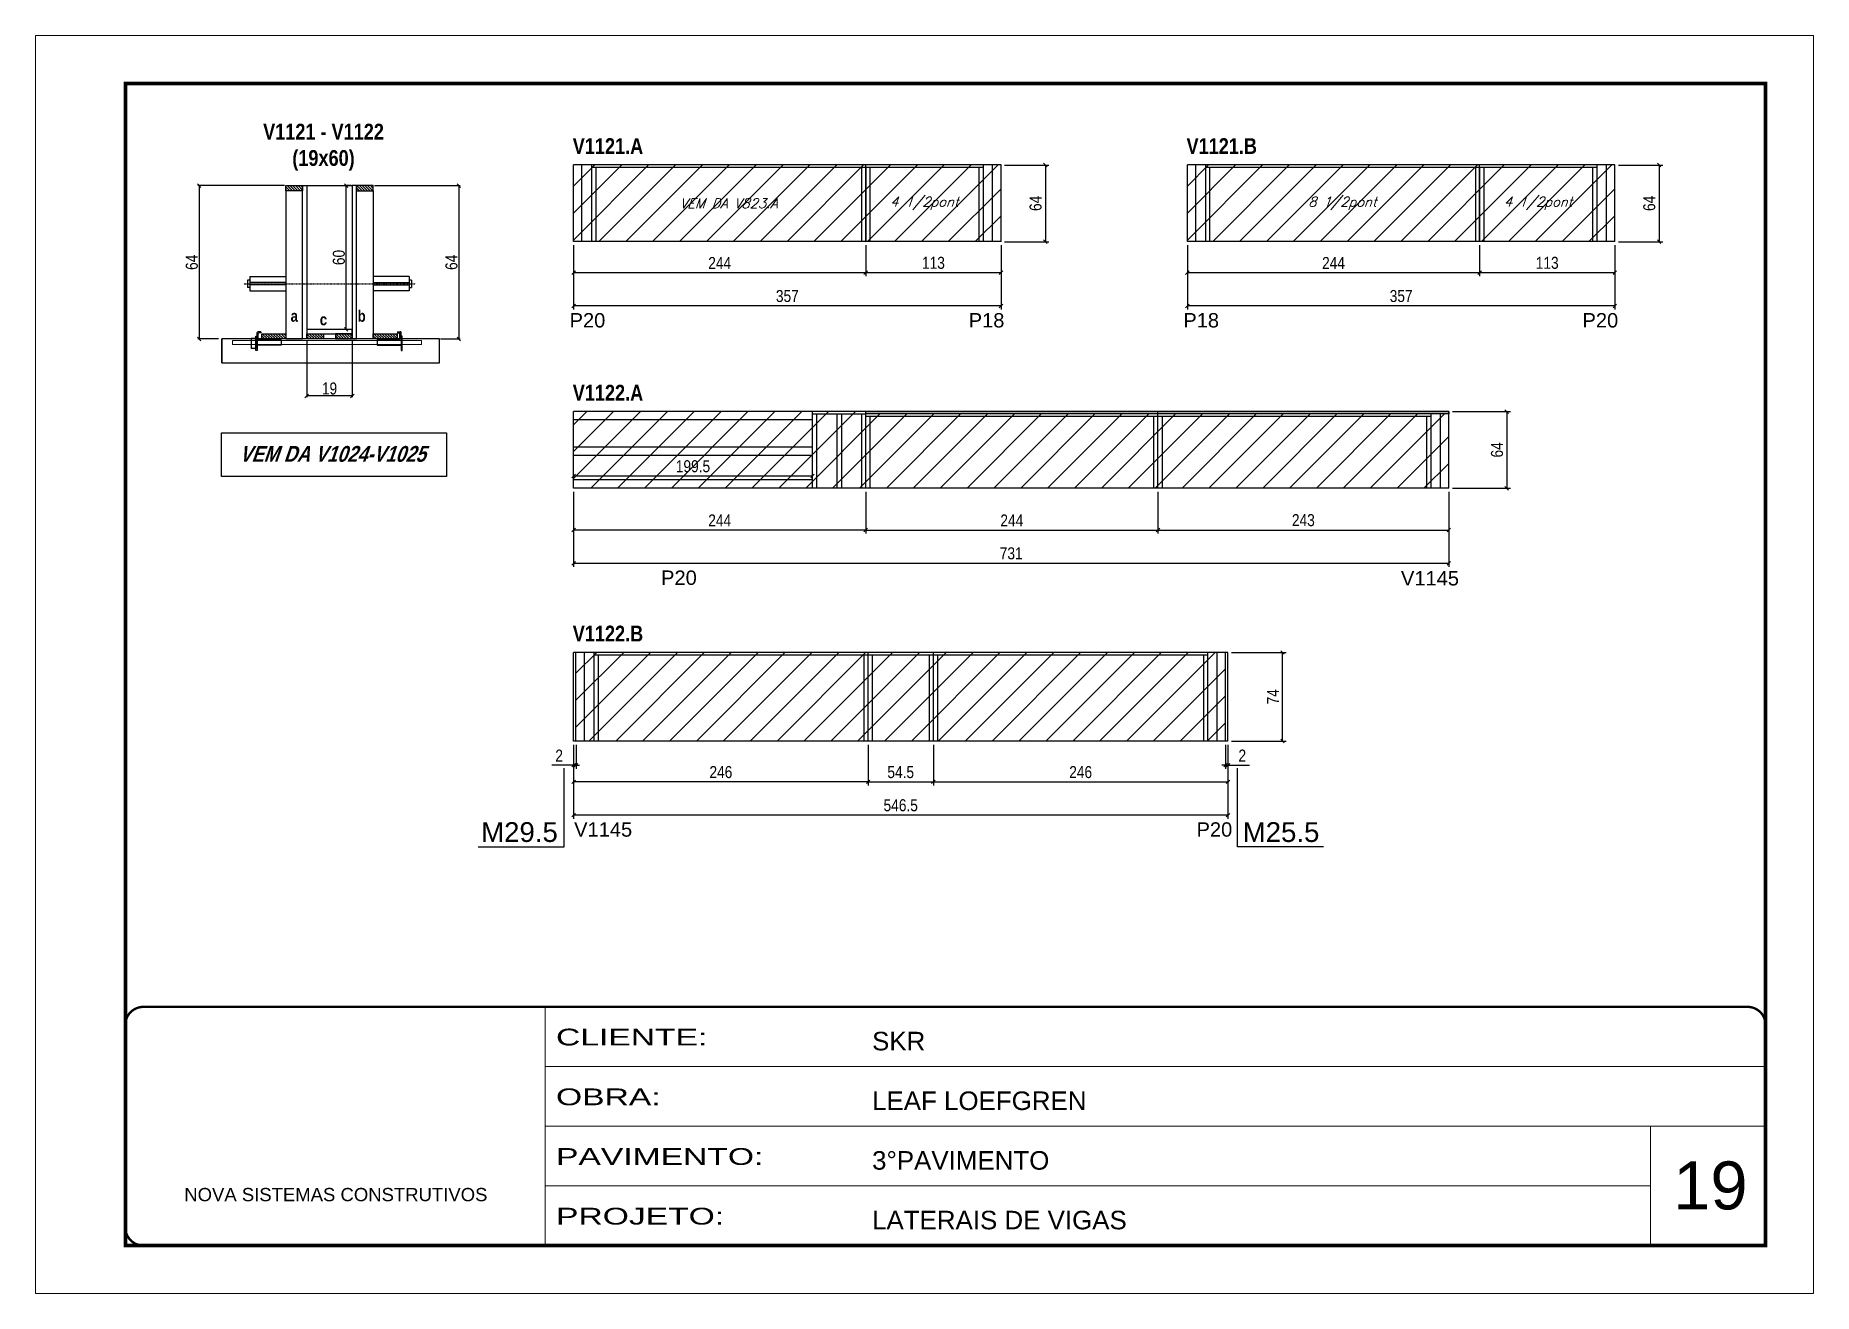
# Model space of a CAD drawing. Extents: x 3309 to 9563, y -2522 to 14608.
# Drawn here: x 6493 to 7978, y 8964 to 10014 of the extents above; entities that cross this region are included whole.
import ezdxf

# ---------------------------------------------------------------- set-up
doc = ezdxf.new("R2010")
doc.units = 0
for name, pattern in [('CONTINUO', [0]), ('DASHED', [0.75, 0.5, -0.25]), ('HIDDEN', [0.375, 0.25, -0.125])]:
    doc.linetypes.add(name, pattern=pattern)
for name, color, linetype in [('5', 5, 'Continuous'), ('barrote', 251, 'Continuous'), ('COTA', 241, 'Continuous'), ('detalhes', 4, 'Continuous'), ('NOMENCLATURA', 7, 'Continuous'), ('Painéis', 200, 'Continuous'), ('presilha', 1, 'Continuous'), ('SARR_2.2x10', 60, 'Continuous'), ('SARR_2.2x7', 40, 'Continuous'), ('SARR_3.5x7', 81, 'Continuous'), ('TENSOR', 3, 'Continuous'), ('texto', 7, 'Continuous')]:
    doc.layers.add(name, color=color, linetype=linetype)
for name, color, linetype, lineweight in [('CARIMBO', 255, 'Continuous', 9), ('CONCRETO', 251, 'Continuous', 25), ('Folhas', 255, 'Continuous', 9), ('Hachura', 251, 'Continuous', 9), ('SARRAFO DE PRESSAO', 251, 'DASHED', 9), ('SCO-___-LAJ', 2, 'Continuous', 0)]:
    doc.layers.add(name, color=color, linetype=linetype, lineweight=lineweight)
doc.styles.add('ARIAL', font='arial.ttf')
doc.styles.add('COTA TECNICA', font='techl___.ttf', dxfattribs={"height": 10})
doc.styles.add('COTA TECNICA 2X', font='techl___.ttf', dxfattribs={"height": 10})
doc.styles.add('Romans', font='romans.shx')
doc.styles.get("Standard").update_dxf_attribs({"font": 'arial.ttf'})
doc.styles.add('TECNICA', font='techb___.ttf', dxfattribs={"height": 10})
doc.styles.add('Tecnologia', font='')
doc.styles.get('Tecnologia').set_extended_font_data('Forgotten Futurist')
doc.dimstyles.new('PAINEL', dxfattribs={"dimtxt": 10, "dimasz": 3, "dimexe": 3, "dimexo": 3, "dimgap": 3, "dimtad": 1, "dimdec": 1, "dimzin": 12, "dimdsep": 46, "dimtxsty": 'COTA TECNICA', "dimblk1": 'OBLIQUE', "dimblk2": 'OBLIQUE', "dimsah": 1, "dimcen": 0.9, "dimclrd": 4, "dimclre": 4, "dimclrt": 240, "dimadec": 1, "dimazin": 3, "dimtfac": 1, "dimtdec": 1, "dimtmove": 0, "dimatfit": 3, "dimfxl": 1, "dimtolj": 1, "dimtzin": 12, "dimarcsym": 0})
doc.dimstyles.new('SECAO', dxfattribs={"dimscale": 0.333333, "dimtxt": 5, "dimasz": 9, "dimexe": 3, "dimexo": 3, "dimgap": 3, "dimtad": 1, "dimdec": 1, "dimlfac": 0.5, "dimzin": 12, "dimdsep": 46, "dimtxsty": 'COTA TECNICA 2X', "dimblk1": 'OBLIQUE', "dimblk2": 'OBLIQUE', "dimsah": 1, "dimcen": 0.9, "dimclrd": 4, "dimclre": 4, "dimclrt": 240, "dimadec": 1, "dimazin": 3, "dimtfac": 1, "dimtdec": 1, "dimtmove": 0, "dimatfit": 3, "dimfxl": 1, "dimtolj": 1, "dimtzin": 12, "dimarcsym": 0})
pattern_1 = [(135, (39954.9267, -113751.8887), (-1.122532015, -1.122532015), [])]

msp = doc.modelspace()

# ---------------------------------------------------------------- texts
at = {"layer": '5', "linetype": 'Continuous'}
for s, rotation, p in [('P20', 359.99996, (6938.94, 9769.9)), ('P18', 0.00004, (7272.3, 9769.9)), ('P18', 359.99996, (7451.55, 9769.9)), ('P20', 0.00004, (7784.98, 9769.9)), ('P20', 0.00004, (7015.35, 9555.03)), ('V1145', 0.00004, (7633.34, 9554.52)), ('V1145', 0.00004, (6942.73, 9344.83)), ('P20', 0.00004, (7462.6, 9344.83))]:
    msp.add_text(s, height=12, rotation=rotation, dxfattribs=at).set_placement(p)
at = {"layer": 'CARIMBO', "style": 'ARIAL'}
msp.add_text('19', height=40, dxfattribs=at).set_placement((7860.73, 9033.7))
at = {"layer": 'detalhes', "style": 'TECNICA'}
for s, p in [('a', (6705.91, 9774.67)), ('c', (6730.28, 9771.75)), ('b', (6761.89, 9774.66))]:
    msp.add_text(s, height=9.6, dxfattribs=at).set_placement(p)
at = {"layer": 'NOMENCLATURA', "style": 'TECNICA'}
for s, p in [('V1121.A', (6941.56, 9914.72)), ('V1121.B', (7454.24, 9914.72)), ('V1122.A', (6941.56, 9708.87)), ('V1122.B', (6941.56, 9507.78))]:
    msp.add_text(s, height=13.2, dxfattribs=at).set_placement(p)
at = {"layer": 'NOMENCLATURA', "linetype": 'Continuous'}
for s, p in [('M29.5', (6865.05, 9340.42, 0)), ('M25.5', (7501.15, 9340.42, 0))]:
    msp.add_text(s, height=16.5, dxfattribs=at).set_placement(p)
at = {"layer": 'NOMENCLATURA', "insert": (6733.39, 9939.98), "char_height": 13.2, "attachment_point": 2, "style": 'TECNICA'}
msp.add_mtext_dynamic_manual_height_columns('V1121 - V1122\\P(19x60)', width=300.2766, gutter_width=1, heights=[0], dxfattribs=at)
at = {"layer": 'NOMENCLATURA', "insert": (6740.78, 9670.96), "char_height": 13.2, "width": 300.2766, "attachment_point": 2, "style": 'TECNICA'}
msp.add_mtext('{\\Q19;VEM DA V1024-V1025}', dxfattribs=at)
at = {"layer": 'texto', "color": 2, "char_height": 8, "attachment_point": 5, "style": 'Romans'}
for s, insert in [('{\\Q19;\\C256;VEM DA V823.A}', (7071.78, 9873.53)), ('{\\Q19;\\C256;4 1/2pont}', (7235.28, 9873.53)), ('{\\Q19;\\C256;8 1/2pont}', (7584.46, 9873.53)), ('{\\Q19;\\C256;4 1/2pont}', (7747.96, 9873.53))]:
    msp.add_mtext(s, dxfattribs=dict(at, insert=insert))

# ---------------------------------------------------------------- blocks, each defined once
blk = doc.blocks.new('9999999999')
at = {"color": 30, "linetype": 'CONTINUO'}
for p, q in [((98564.6, 34230.2), (98564.6, 34429.4)), ((98564.6, 34379.6), (99584, 34379.6)), ((98564.6, 34329.8), (99488, 34329.8)), ((99584, 34329.8), (99488, 34329.8)), ((99488, 34329.8), (99488, 34230.2)), ((98564.6, 34280), (99488, 34280))]:
    blk.add_line(p, q, dxfattribs=at)
at = {"color": 30, "linetype": 'CONTINUO', "const_width": 2}
blk.add_lwpolyline([(99584, 34230.2), (99584, 34414.4, 0.414214), (99569, 34429.4), (98229, 34429.4, 0.414214), (98214, 34414.4), (98214, 34245.2, 0.414214), (98229, 34230.2), (99584, 34230.2)], format="xyb", dxfattribs=at)
at = {"layer": 'Folhas'}
blk.add_lwpolyline([(98139, 34190.2), (99624, 34190.2), (99624, 35240.2), (98139, 35240.2)], close=True, dxfattribs=at)
at = {"layer": 'Folhas', "color": 30, "const_width": 3}
blk.add_lwpolyline([(98214, 34230.2), (99584, 34230.2), (99584, 35200.2), (98214, 35200.2)], close=True, dxfattribs=at)
at = {"color": 7, "linetype": 'Continuous', "ltscale": 5, "style": 'ARIAL'}
for s, height, p in [('SKR', 15.48, (98837.7, 34393.1)), ('LEAF LOEFGREN', 15.483, (98837.7, 34343.3)), ('3°PAVIMENTO', 15.483, (98837.7, 34293.5)), ('NOVA SISTEMAS CONSTRUTIVOS', 11.059, (98263.2, 34267.2)), ('LATERAIS DE VIGAS', 15.483, (98837.7, 34243.7))]:
    blk.add_text(s, height=height, dxfattribs=at).set_placement(p)
at = {"layer": 'Folhas', "color": 7, "style": 'Tecnologia', "width": 1.5}
for s, p in [('CLIENTE:', (98573.7, 34397.2)), ('OBRA:', (98573.7, 34347.3)), ('PAVIMENTO:', (98573.7, 34297.5)), ('PROJETO:', (98573.7, 34247.7))]:
    blk.add_text(s, height=14, dxfattribs=at).set_placement(p)
blk = doc.blocks.new('_Oblique')
at = {"color": 0, "linetype": 'ByBlock', "lineweight": -2}
blk.add_line((-0.5, -0.5), (0.5, 0.5), dxfattribs=at)
blk = doc.blocks.new('*D617')
at = {"layer": 'COTA', "color": 4, "lineweight": -2, "transparency": 16777216}
for p, q in [((6719.4, 9759.3), (6719.4, 9711.8)), ((6757.4, 9759.3), (6757.4, 9711.8)), ((6757.4, 9712.8), (6719.4, 9712.8))]:
    blk.add_line(p, q, dxfattribs=at)
at = {"layer": 'Defpoints', "color": 0, "transparency": 16777216}
for p in [(6719.4, 9760.3), (6757.4, 9760.3), (6719.4, 9712.8)]:
    blk.add_point(p, dxfattribs=at)
at = {"layer": 'COTA', "color": 4, "lineweight": -2, "transparency": 16777216, "xscale": 3, "yscale": 3, "zscale": 3, "rotation": 180}
blk.add_blockref('_Oblique', (6719.4, 9712.8), dxfattribs=at)
at = {"layer": 'COTA', "color": 4, "lineweight": -2, "transparency": 16777216, "xscale": 3, "yscale": 3, "zscale": 3}
blk.add_blockref('_Oblique', (6757.4, 9712.8), dxfattribs=at)
at = {"layer": 'COTA', "color": 240, "transparency": 16777216, "insert": (6738.4, 9718.9), "char_height": 10, "attachment_point": 5, "style": 'COTA TECNICA 2X'}
blk.add_mtext('\\A1;19', dxfattribs=at)
blk = doc.blocks.new('PRESILHA METÁLICA 1')
at = {"layer": 'presilha'}
for p, q in [((0, 13), (6, 13)), ((0, 13), (0, 0)), ((6, 0), (0, 0)), ((6, 15.5), (7.5, 15.5)), ((6, -2.5), (6, 15.5)), ((6, 13), (6, 0)), ((7.5, 10.6), (7.5, 19.9)), ((7.5, 15.5), (7.5, -2.5)), ((37.5, 4.1), (7.5, 4.1)), ((12, 21), (8.6, 21)), ((9, 11.6), (9, 18.9)), ((12, 19.5), (9.6, 19.5)), ((37.5, 11), (9.6, 11)), ((12, 21), (12, 19.5)), ((37.5, 11), (37.5, 4.1)), ((7.5, -2.5), (6, -2.5))]:
    blk.add_line(p, q, dxfattribs=at)
for centre, radius, start, end in [((8.6, 19.9), 1.14, 90, 180), ((9.6, 18.9), 0.57, 90, 180), ((9.6, 11.6), 0.57, 180, 270)]:
    blk.add_arc(centre, radius, start, end, dxfattribs=at)
blk = doc.blocks.new('PRESILHA METÁLICA 2')
at = {"layer": 'presilha'}
for p, q in [((-5.2, 23.5), (-5.2, 22)), ((-5.2, 23.5), (-1.9, 23.5)), ((-0.8, 14.6), (-0.8, 22.4)), ((-30.8, 13.5), (-30.8, 6.6)), ((-30.8, 13.5), (-2.8, 13.5)), ((-30.8, 6.6), (-0.8, 6.6)), ((-5.2, 22), (-2.8, 22)), ((-2.2, 14.1), (-2.2, 21.4)), ((0.8, 18), (-0.8, 18)), ((-0.8, 18), (-0.8, 0)), ((-0.8, 0), (0.8, 0)), ((0.8, 0), (0.8, 18))]:
    blk.add_line(p, q, dxfattribs=at)
for centre, radius, start, end in [((-1.9, 22.4), 1.14, 0, 90), ((-2.8, 21.4), 0.57, 0, 90), ((-2.8, 14.1), 0.57, 270, 0)]:
    blk.add_arc(centre, radius, start, end, dxfattribs=at)
blk = doc.blocks.new('*D618')
at = {"layer": 'COTA', "color": 4, "lineweight": -2, "transparency": 16777216}
for p, q in [((6776, 9888.3), (6847.4, 9888.3)), ((6846.4, 9888.3), (6846.4, 9760.3)), ((6831.2, 9760.3), (6847.4, 9760.3))]:
    blk.add_line(p, q, dxfattribs=at)
at = {"layer": 'Defpoints', "color": 0, "transparency": 16777216}
for p in [(6775, 9888.3), (6830.2, 9760.3), (6846.4, 9760.3)]:
    blk.add_point(p, dxfattribs=at)
at = {"layer": 'COTA', "color": 4, "lineweight": -2, "transparency": 16777216, "xscale": 3, "yscale": 3, "zscale": 3}
for p, rotation in [((6846.4, 9888.3), 90), ((6846.4, 9760.3), 270)]:
    blk.add_blockref('_Oblique', p, dxfattribs=dict(at, rotation=rotation))
at = {"layer": 'COTA', "color": 240, "transparency": 16777216, "insert": (6840.3, 9824.3), "char_height": 10, "attachment_point": 5, "rotation": 90, "style": 'COTA TECNICA 2X'}
blk.add_mtext('\\A1;64', dxfattribs=at)
blk = doc.blocks.new('*D619')
at = {"layer": 'COTA', "color": 4, "lineweight": -2, "transparency": 16777216}
for p, q in [((6700.8, 9888.3), (6628.5, 9888.3)), ((6629.5, 9888.3), (6629.5, 9760.3)), ((6645.6, 9760.3), (6628.5, 9760.3))]:
    blk.add_line(p, q, dxfattribs=at)
at = {"layer": 'Defpoints', "color": 0, "transparency": 16777216}
for p in [(6701.8, 9888.3), (6629.5, 9760.3), (6646.6, 9760.3)]:
    blk.add_point(p, dxfattribs=at)
at = {"layer": 'COTA', "color": 4, "lineweight": -2, "transparency": 16777216, "xscale": 3, "yscale": 3, "zscale": 3}
for p, rotation in [((6629.5, 9888.3), 90), ((6629.5, 9760.3), 270)]:
    blk.add_blockref('_Oblique', p, dxfattribs=dict(at, rotation=rotation))
at = {"layer": 'COTA', "color": 240, "transparency": 16777216, "insert": (6623.4, 9824.3), "char_height": 10, "attachment_point": 5, "rotation": 90, "style": 'COTA TECNICA 2X'}
blk.add_mtext('\\A1;64', dxfattribs=at)
blk = doc.blocks.new('*D620')
at = {"layer": 'COTA', "color": 4, "lineweight": -2, "transparency": 16777216}
for p, q in [((6756.4, 9888.3), (6751.3, 9888.3)), ((6752.3, 9768.3), (6752.3, 9888.3)), ((6756.4, 9768.3), (6751.3, 9768.3))]:
    blk.add_line(p, q, dxfattribs=at)
at = {"layer": 'Defpoints', "color": 0, "transparency": 16777216}
for p in [(6752.3, 9888.3), (6757.4, 9888.3), (6757.4, 9768.3)]:
    blk.add_point(p, dxfattribs=at)
at = {"layer": 'COTA', "color": 4, "lineweight": -2, "transparency": 16777216, "xscale": 3, "yscale": 3, "zscale": 3}
for p, rotation in [((6752.3, 9888.3), 90), ((6752.3, 9768.3), 270)]:
    blk.add_blockref('_Oblique', p, dxfattribs=dict(at, rotation=rotation))
at = {"layer": 'COTA', "color": 240, "transparency": 16777216, "insert": (6746.2, 9828.3), "char_height": 10, "attachment_point": 5, "rotation": 90, "style": 'COTA TECNICA 2X'}
blk.add_mtext('\\A1;60', dxfattribs=at)
blk = doc.blocks.new('*D613')
at = {"layer": 'COTA', "color": 4, "linetype": 'ByBlock', "lineweight": -2, "transparency": 16777216}
for p, q in [((7186.3, 9838.5), (7186.3, 9812.6)), ((7299.3, 9838.5), (7299.3, 9812.6)), ((7299.3, 9815.6), (7186.3, 9815.6))]:
    blk.add_line(p, q, dxfattribs=at)
at = {"layer": 'Defpoints', "color": 0, "linetype": 'ByBlock', "transparency": 16777216}
for p in [(7186.3, 9841.5), (7299.3, 9841.5), (7186.3, 9815.6)]:
    blk.add_point(p, dxfattribs=at)
at = {"layer": 'COTA', "color": 4, "linetype": 'ByBlock', "lineweight": -2, "transparency": 16777216, "xscale": 3, "yscale": 3, "zscale": 3, "rotation": 180}
blk.add_blockref('_Oblique', (7186.3, 9815.6), dxfattribs=at)
at = {"layer": 'COTA', "color": 4, "linetype": 'ByBlock', "lineweight": -2, "transparency": 16777216, "xscale": 3, "yscale": 3, "zscale": 3}
blk.add_blockref('_Oblique', (7299.3, 9815.6), dxfattribs=at)
at = {"layer": 'COTA', "color": 240, "linetype": 'ByBlock', "transparency": 16777216, "insert": (7242.8, 9823.8), "char_height": 10, "attachment_point": 5, "style": 'COTA TECNICA'}
blk.add_mtext('\\A1;113', dxfattribs=at)
blk = doc.blocks.new('*D614')
at = {"layer": 'COTA', "color": 4, "linetype": 'ByBlock', "lineweight": -2, "transparency": 16777216}
for p, q in [((6942.3, 9838.5), (6942.3, 9812.6)), ((7186.3, 9838.5), (7186.3, 9812.6)), ((7186.3, 9815.6), (6942.3, 9815.6))]:
    blk.add_line(p, q, dxfattribs=at)
at = {"layer": 'Defpoints', "color": 0, "linetype": 'ByBlock', "transparency": 16777216}
for p in [(6942.3, 9841.5), (7186.3, 9841.5), (6942.3, 9815.6)]:
    blk.add_point(p, dxfattribs=at)
at = {"layer": 'COTA', "color": 4, "linetype": 'ByBlock', "lineweight": -2, "transparency": 16777216, "xscale": 3, "yscale": 3, "zscale": 3, "rotation": 180}
blk.add_blockref('_Oblique', (6942.3, 9815.6), dxfattribs=at)
at = {"layer": 'COTA', "color": 4, "linetype": 'ByBlock', "lineweight": -2, "transparency": 16777216, "xscale": 3, "yscale": 3, "zscale": 3}
blk.add_blockref('_Oblique', (7186.3, 9815.6), dxfattribs=at)
at = {"layer": 'COTA', "color": 240, "linetype": 'ByBlock', "transparency": 16777216, "insert": (7064.3, 9823.7), "char_height": 10, "attachment_point": 5, "style": 'COTA TECNICA'}
blk.add_mtext('\\A1;244', dxfattribs=at)
blk = doc.blocks.new('*D621')
at = {"layer": 'COTA', "color": 4, "linetype": 'ByBlock', "lineweight": -2, "transparency": 16777216}
for p, q in [((6942.3, 9838.5), (6942.3, 9784.9)), ((7299.3, 9838.5), (7299.3, 9784.9)), ((7299.3, 9787.9), (6942.3, 9787.9))]:
    blk.add_line(p, q, dxfattribs=at)
at = {"layer": 'Defpoints', "color": 0, "linetype": 'ByBlock', "transparency": 16777216}
for p in [(6942.3, 9841.5), (7299.3, 9841.5), (6942.3, 9787.9)]:
    blk.add_point(p, dxfattribs=at)
at = {"layer": 'COTA', "color": 4, "linetype": 'ByBlock', "lineweight": -2, "transparency": 16777216, "xscale": 3, "yscale": 3, "zscale": 3, "rotation": 180}
blk.add_blockref('_Oblique', (6942.3, 9787.9), dxfattribs=at)
at = {"layer": 'COTA', "color": 4, "linetype": 'ByBlock', "lineweight": -2, "transparency": 16777216, "xscale": 3, "yscale": 3, "zscale": 3}
blk.add_blockref('_Oblique', (7299.3, 9787.9), dxfattribs=at)
at = {"layer": 'COTA', "color": 240, "linetype": 'ByBlock', "transparency": 16777216, "insert": (7120.8, 9796.1), "char_height": 10, "attachment_point": 5, "style": 'COTA TECNICA'}
blk.add_mtext('\\A1;357', dxfattribs=at)
blk = doc.blocks.new('*D622')
at = {"layer": 'COTA', "color": 4, "lineweight": -2, "transparency": 16777216}
for p, q in [((7302.3, 9905.5), (7339.3, 9905.5)), ((7336.3, 9905.5), (7336.3, 9841.5)), ((7302.3, 9841.5), (7339.3, 9841.5))]:
    blk.add_line(p, q, dxfattribs=at)
at = {"layer": 'Defpoints', "color": 0, "transparency": 16777216}
for p in [(7299.3, 9905.5, 0), (7299.3, 9841.5, 0), (7336.3, 9841.5)]:
    blk.add_point(p, dxfattribs=at)
at = {"layer": 'COTA', "color": 4, "lineweight": -2, "transparency": 16777216, "xscale": 3, "yscale": 3, "zscale": 3}
for p, rotation in [((7336.3, 9905.5), 90), ((7336.3, 9841.5), 270)]:
    blk.add_blockref('_Oblique', p, dxfattribs=dict(at, rotation=rotation))
at = {"layer": 'COTA', "color": 240, "transparency": 16777216, "insert": (7328.2, 9873.5), "char_height": 10, "attachment_point": 5, "rotation": 90, "style": 'COTA TECNICA'}
blk.add_mtext('\\A1;64', dxfattribs=at)
blk = doc.blocks.new('*D615')
at = {"layer": 'COTA', "color": 4, "linetype": 'ByBlock', "lineweight": -2, "transparency": 16777216}
for p, q in [((7699, 9838.5), (7699, 9812.6)), ((7812, 9838.5), (7812, 9812.6)), ((7812, 9815.6), (7699, 9815.6))]:
    blk.add_line(p, q, dxfattribs=at)
at = {"layer": 'Defpoints', "color": 0, "linetype": 'ByBlock', "transparency": 16777216}
for p in [(7699, 9841.5), (7812, 9841.5), (7699, 9815.6)]:
    blk.add_point(p, dxfattribs=at)
at = {"layer": 'COTA', "color": 4, "linetype": 'ByBlock', "lineweight": -2, "transparency": 16777216, "xscale": 3, "yscale": 3, "zscale": 3, "rotation": 180}
blk.add_blockref('_Oblique', (7699, 9815.6), dxfattribs=at)
at = {"layer": 'COTA', "color": 4, "linetype": 'ByBlock', "lineweight": -2, "transparency": 16777216, "xscale": 3, "yscale": 3, "zscale": 3}
blk.add_blockref('_Oblique', (7812, 9815.6), dxfattribs=at)
at = {"layer": 'COTA', "color": 240, "linetype": 'ByBlock', "transparency": 16777216, "insert": (7755.5, 9823.8), "char_height": 10, "attachment_point": 5, "style": 'COTA TECNICA'}
blk.add_mtext('\\A1;113', dxfattribs=at)
blk = doc.blocks.new('*D616')
at = {"layer": 'COTA', "color": 4, "linetype": 'ByBlock', "lineweight": -2, "transparency": 16777216}
for p, q in [((7455, 9838.5), (7455, 9812.6)), ((7699, 9838.5), (7699, 9812.6)), ((7699, 9815.6), (7455, 9815.6))]:
    blk.add_line(p, q, dxfattribs=at)
at = {"layer": 'Defpoints', "color": 0, "linetype": 'ByBlock', "transparency": 16777216}
for p in [(7455, 9841.5), (7699, 9841.5), (7455, 9815.6)]:
    blk.add_point(p, dxfattribs=at)
at = {"layer": 'COTA', "color": 4, "linetype": 'ByBlock', "lineweight": -2, "transparency": 16777216, "xscale": 3, "yscale": 3, "zscale": 3, "rotation": 180}
blk.add_blockref('_Oblique', (7455, 9815.6), dxfattribs=at)
at = {"layer": 'COTA', "color": 4, "linetype": 'ByBlock', "lineweight": -2, "transparency": 16777216, "xscale": 3, "yscale": 3, "zscale": 3}
blk.add_blockref('_Oblique', (7699, 9815.6), dxfattribs=at)
at = {"layer": 'COTA', "color": 240, "linetype": 'ByBlock', "transparency": 16777216, "insert": (7577, 9823.7), "char_height": 10, "attachment_point": 5, "style": 'COTA TECNICA'}
blk.add_mtext('\\A1;244', dxfattribs=at)
blk = doc.blocks.new('*D623')
at = {"layer": 'COTA', "color": 4, "linetype": 'ByBlock', "lineweight": -2, "transparency": 16777216}
for p, q in [((7455, 9838.5), (7455, 9784.9)), ((7812, 9838.5), (7812, 9784.9)), ((7812, 9787.9), (7455, 9787.9))]:
    blk.add_line(p, q, dxfattribs=at)
at = {"layer": 'Defpoints', "color": 0, "linetype": 'ByBlock', "transparency": 16777216}
for p in [(7455, 9841.5), (7812, 9841.5), (7455, 9787.9)]:
    blk.add_point(p, dxfattribs=at)
at = {"layer": 'COTA', "color": 4, "linetype": 'ByBlock', "lineweight": -2, "transparency": 16777216, "xscale": 3, "yscale": 3, "zscale": 3, "rotation": 180}
blk.add_blockref('_Oblique', (7455, 9787.9), dxfattribs=at)
at = {"layer": 'COTA', "color": 4, "linetype": 'ByBlock', "lineweight": -2, "transparency": 16777216, "xscale": 3, "yscale": 3, "zscale": 3}
blk.add_blockref('_Oblique', (7812, 9787.9), dxfattribs=at)
at = {"layer": 'COTA', "color": 240, "linetype": 'ByBlock', "transparency": 16777216, "insert": (7633.5, 9796.1), "char_height": 10, "attachment_point": 5, "style": 'COTA TECNICA'}
blk.add_mtext('\\A1;357', dxfattribs=at)
blk = doc.blocks.new('*D624')
at = {"layer": 'COTA', "color": 4, "lineweight": -2, "transparency": 16777216}
for p, q in [((7815, 9905.5), (7852, 9905.5)), ((7849, 9905.5), (7849, 9841.5)), ((7815, 9841.5), (7852, 9841.5))]:
    blk.add_line(p, q, dxfattribs=at)
at = {"layer": 'Defpoints', "color": 0, "transparency": 16777216}
for p in [(7812, 9905.5, 0), (7812, 9841.5, 0), (7849, 9841.5)]:
    blk.add_point(p, dxfattribs=at)
at = {"layer": 'COTA', "color": 4, "lineweight": -2, "transparency": 16777216, "xscale": 3, "yscale": 3, "zscale": 3}
for p, rotation in [((7849, 9905.5), 90), ((7849, 9841.5), 270)]:
    blk.add_blockref('_Oblique', p, dxfattribs=dict(at, rotation=rotation))
at = {"layer": 'COTA', "color": 240, "transparency": 16777216, "insert": (7840.8, 9873.5), "char_height": 10, "attachment_point": 5, "rotation": 90, "style": 'COTA TECNICA'}
blk.add_mtext('\\A1;64', dxfattribs=at)
blk = doc.blocks.new('*D625')
at = {"layer": 'COTA', "color": 4, "linetype": 'ByBlock', "lineweight": -2, "transparency": 16777216}
for p, q in [((6942.3, 9632.7), (6942.3, 9597.8)), ((7186.3, 9632.7), (7186.3, 9597.8)), ((7186.3, 9600.8), (6942.3, 9600.8))]:
    blk.add_line(p, q, dxfattribs=at)
at = {"layer": 'Defpoints', "color": 0, "linetype": 'ByBlock', "transparency": 16777216}
for p in [(6942.3, 9635.7), (7186.3, 9635.7), (6942.3, 9600.8)]:
    blk.add_point(p, dxfattribs=at)
at = {"layer": 'COTA', "color": 4, "linetype": 'ByBlock', "lineweight": -2, "transparency": 16777216, "xscale": 3, "yscale": 3, "zscale": 3, "rotation": 180}
blk.add_blockref('_Oblique', (6942.3, 9600.8), dxfattribs=at)
at = {"layer": 'COTA', "color": 4, "linetype": 'ByBlock', "lineweight": -2, "transparency": 16777216, "xscale": 3, "yscale": 3, "zscale": 3}
blk.add_blockref('_Oblique', (7186.3, 9600.8), dxfattribs=at)
at = {"layer": 'COTA', "color": 240, "linetype": 'ByBlock', "transparency": 16777216, "insert": (7064.3, 9608.8), "char_height": 10, "attachment_point": 5, "style": 'COTA TECNICA'}
blk.add_mtext('\\A1;244', dxfattribs=at)
blk = doc.blocks.new('*D630')
at = {"layer": 'COTA', "color": 4, "linetype": 'ByBlock', "lineweight": -2, "transparency": 16777216}
for p, q in [((6942.3, 9632.7), (6942.3, 9570)), ((7673.3, 9632.7), (7673.3, 9570)), ((7673.3, 9573), (6942.3, 9573))]:
    blk.add_line(p, q, dxfattribs=at)
at = {"layer": 'Defpoints', "color": 0, "linetype": 'ByBlock', "transparency": 16777216}
for p in [(6942.3, 9635.7), (7673.3, 9635.7), (6942.3, 9573)]:
    blk.add_point(p, dxfattribs=at)
at = {"layer": 'COTA', "color": 4, "linetype": 'ByBlock', "lineweight": -2, "transparency": 16777216, "xscale": 3, "yscale": 3, "zscale": 3, "rotation": 180}
blk.add_blockref('_Oblique', (6942.3, 9573), dxfattribs=at)
at = {"layer": 'COTA', "color": 4, "linetype": 'ByBlock', "lineweight": -2, "transparency": 16777216, "xscale": 3, "yscale": 3, "zscale": 3}
blk.add_blockref('_Oblique', (7673.3, 9573), dxfattribs=at)
at = {"layer": 'COTA', "color": 240, "linetype": 'ByBlock', "transparency": 16777216, "insert": (7307.8, 9581.3), "char_height": 10, "attachment_point": 5, "style": 'COTA TECNICA'}
blk.add_mtext('\\A1;731', dxfattribs=at)
blk = doc.blocks.new('*D626')
at = {"layer": 'COTA', "color": 4, "lineweight": -2, "transparency": 16777216}
for p, q in [((7186.3, 9632.7), (7186.3, 9597.8)), ((7430.3, 9632.7), (7430.3, 9597.8)), ((7186.3, 9600.8), (7430.3, 9600.8))]:
    blk.add_line(p, q, dxfattribs=at)
at = {"layer": 'Defpoints', "color": 0, "transparency": 16777216}
for p in [(7186.3, 9635.7, 0), (7430.3, 9635.7, 0), (7430.3, 9600.8)]:
    blk.add_point(p, dxfattribs=at)
at = {"layer": 'COTA', "color": 4, "lineweight": -2, "transparency": 16777216, "xscale": 3, "yscale": 3, "zscale": 3, "rotation": 180}
blk.add_blockref('_Oblique', (7186.3, 9600.8), dxfattribs=at)
at = {"layer": 'COTA', "color": 4, "lineweight": -2, "transparency": 16777216, "xscale": 3, "yscale": 3, "zscale": 3}
blk.add_blockref('_Oblique', (7430.3, 9600.8), dxfattribs=at)
at = {"layer": 'COTA', "color": 240, "transparency": 16777216, "insert": (7308.3, 9608.8), "char_height": 10, "attachment_point": 5, "style": 'COTA TECNICA'}
blk.add_mtext('\\A1;244', dxfattribs=at)
blk = doc.blocks.new('*D631')
at = {"layer": 'COTA', "color": 4, "lineweight": -2, "transparency": 16777216}
for p, q in [((7430.3, 9632.7), (7430.3, 9597.8)), ((7673.3, 9632.7), (7673.3, 9597.8)), ((7430.3, 9600.8), (7673.3, 9600.8))]:
    blk.add_line(p, q, dxfattribs=at)
at = {"layer": 'Defpoints', "color": 0, "transparency": 16777216}
for p in [(7430.3, 9635.7, 0), (7673.3, 9635.7, 0), (7673.3, 9600.8)]:
    blk.add_point(p, dxfattribs=at)
at = {"layer": 'COTA', "color": 4, "lineweight": -2, "transparency": 16777216, "xscale": 3, "yscale": 3, "zscale": 3, "rotation": 180}
blk.add_blockref('_Oblique', (7430.3, 9600.8), dxfattribs=at)
at = {"layer": 'COTA', "color": 4, "lineweight": -2, "transparency": 16777216, "xscale": 3, "yscale": 3, "zscale": 3}
blk.add_blockref('_Oblique', (7673.3, 9600.8), dxfattribs=at)
at = {"layer": 'COTA', "color": 240, "transparency": 16777216, "insert": (7551.8, 9609), "char_height": 10, "attachment_point": 5, "style": 'COTA TECNICA'}
blk.add_mtext('\\A1;243', dxfattribs=at)
blk = doc.blocks.new('*D627')
at = {"layer": 'COTA', "color": 4, "linetype": 'ByBlock', "lineweight": -2, "transparency": 16777216}
for p, q in [((6942.3, 9421.6), (6942.3, 9387.6)), ((7188.3, 9421.6), (7188.3, 9387.6)), ((7188.3, 9390.6), (6942.3, 9390.6))]:
    blk.add_line(p, q, dxfattribs=at)
at = {"layer": 'Defpoints', "color": 0, "linetype": 'ByBlock', "transparency": 16777216}
for p in [(6942.3, 9424.6), (7188.3, 9424.6), (6942.3, 9390.6)]:
    blk.add_point(p, dxfattribs=at)
at = {"layer": 'COTA', "color": 4, "linetype": 'ByBlock', "lineweight": -2, "transparency": 16777216, "xscale": 3, "yscale": 3, "zscale": 3, "rotation": 180}
blk.add_blockref('_Oblique', (6942.3, 9390.6), dxfattribs=at)
at = {"layer": 'COTA', "color": 4, "linetype": 'ByBlock', "lineweight": -2, "transparency": 16777216, "xscale": 3, "yscale": 3, "zscale": 3}
blk.add_blockref('_Oblique', (7188.3, 9390.6), dxfattribs=at)
at = {"layer": 'COTA', "color": 240, "linetype": 'ByBlock', "transparency": 16777216, "insert": (7065.3, 9398.7), "char_height": 10, "attachment_point": 5, "style": 'COTA TECNICA'}
blk.add_mtext('\\A1;246', dxfattribs=at)
blk = doc.blocks.new('*D632')
at = {"layer": 'COTA', "color": 4, "linetype": 'ByBlock', "lineweight": -2, "transparency": 16777216}
for p, q in [((6942.3, 9421.6), (6942.3, 9359.8)), ((7488.8, 9421.6), (7488.8, 9359.8)), ((7488.8, 9362.8), (6942.3, 9362.8))]:
    blk.add_line(p, q, dxfattribs=at)
at = {"layer": 'Defpoints', "color": 0, "linetype": 'ByBlock', "transparency": 16777216}
for p in [(6942.3, 9424.6), (7488.8, 9424.6), (6942.3, 9362.8)]:
    blk.add_point(p, dxfattribs=at)
at = {"layer": 'COTA', "color": 4, "linetype": 'ByBlock', "lineweight": -2, "transparency": 16777216, "xscale": 3, "yscale": 3, "zscale": 3, "rotation": 180}
blk.add_blockref('_Oblique', (6942.3, 9362.8), dxfattribs=at)
at = {"layer": 'COTA', "color": 4, "linetype": 'ByBlock', "lineweight": -2, "transparency": 16777216, "xscale": 3, "yscale": 3, "zscale": 3}
blk.add_blockref('_Oblique', (7488.8, 9362.8), dxfattribs=at)
at = {"layer": 'COTA', "color": 240, "linetype": 'ByBlock', "transparency": 16777216, "insert": (7215.5, 9371), "char_height": 10, "attachment_point": 5, "style": 'COTA TECNICA'}
blk.add_mtext('\\A1;546.5', dxfattribs=at)
blk = doc.blocks.new('*D633')
at = {"layer": 'COTA', "color": 4, "lineweight": -2, "transparency": 16777216}
for p, q in [((7491.8, 9498.6), (7537.4, 9498.6)), ((7534.4, 9424.6), (7534.4, 9498.6)), ((7491.8, 9424.6), (7537.4, 9424.6))]:
    blk.add_line(p, q, dxfattribs=at)
at = {"layer": 'Defpoints', "color": 0, "transparency": 16777216}
for p in [(7488.8, 9498.6), (7534.4, 9498.6), (7488.8, 9424.6)]:
    blk.add_point(p, dxfattribs=at)
at = {"layer": 'COTA', "color": 4, "lineweight": -2, "transparency": 16777216, "xscale": 3, "yscale": 3, "zscale": 3}
for p, rotation in [((7534.4, 9498.6), 90), ((7534.4, 9424.6), 270)]:
    blk.add_blockref('_Oblique', p, dxfattribs=dict(at, rotation=rotation))
at = {"layer": 'COTA', "color": 240, "transparency": 16777216, "insert": (7526.4, 9461.6), "char_height": 10, "attachment_point": 5, "rotation": 90, "style": 'COTA TECNICA'}
blk.add_mtext('\\A1;74', dxfattribs=at)
blk = doc.blocks.new('*D628')
at = {"layer": 'COTA', "color": 4, "lineweight": -2, "transparency": 16777216}
for p, q in [((7188.3, 9421.6), (7188.3, 9387.6)), ((7242.8, 9421.6), (7242.8, 9387.6)), ((7188.3, 9390.6), (7242.8, 9390.6))]:
    blk.add_line(p, q, dxfattribs=at)
at = {"layer": 'Defpoints', "color": 0, "transparency": 16777216}
for p in [(7188.3, 9424.6, 0), (7242.8, 9424.6, 0), (7242.8, 9390.6)]:
    blk.add_point(p, dxfattribs=at)
at = {"layer": 'COTA', "color": 4, "lineweight": -2, "transparency": 16777216, "xscale": 3, "yscale": 3, "zscale": 3, "rotation": 180}
blk.add_blockref('_Oblique', (7188.3, 9390.6), dxfattribs=at)
at = {"layer": 'COTA', "color": 4, "lineweight": -2, "transparency": 16777216, "xscale": 3, "yscale": 3, "zscale": 3}
blk.add_blockref('_Oblique', (7242.8, 9390.6), dxfattribs=at)
at = {"layer": 'COTA', "color": 240, "transparency": 16777216, "insert": (7215.5, 9398.7), "char_height": 10, "attachment_point": 5, "style": 'COTA TECNICA'}
blk.add_mtext('\\A1;54.5', dxfattribs=at)
blk = doc.blocks.new('*D634')
at = {"layer": 'COTA', "color": 4, "lineweight": -2, "transparency": 16777216}
for p, q in [((7242.8, 9421.6), (7242.8, 9387.6)), ((7488.8, 9421.6), (7488.8, 9387.6)), ((7242.8, 9390.6), (7488.8, 9390.6))]:
    blk.add_line(p, q, dxfattribs=at)
at = {"layer": 'Defpoints', "color": 0, "transparency": 16777216}
for p in [(7242.8, 9424.6, 0), (7488.8, 9424.6, 0), (7488.8, 9390.6)]:
    blk.add_point(p, dxfattribs=at)
at = {"layer": 'COTA', "color": 4, "lineweight": -2, "transparency": 16777216, "xscale": 3, "yscale": 3, "zscale": 3, "rotation": 180}
blk.add_blockref('_Oblique', (7242.8, 9390.6), dxfattribs=at)
at = {"layer": 'COTA', "color": 4, "lineweight": -2, "transparency": 16777216, "xscale": 3, "yscale": 3, "zscale": 3}
blk.add_blockref('_Oblique', (7488.8, 9390.6), dxfattribs=at)
at = {"layer": 'COTA', "color": 240, "transparency": 16777216, "insert": (7365.8, 9398.7), "char_height": 10, "attachment_point": 5, "style": 'COTA TECNICA'}
blk.add_mtext('\\A1;246', dxfattribs=at)
blk = doc.blocks.new('*D635')
at = {"layer": 'COTA', "color": 4, "lineweight": -2, "transparency": 16777216}
for p, q in [((6942.3, 9421.6), (6942.3, 9401.5)), ((6944.3, 9421.6), (6944.3, 9401.5)), ((6942.3, 9404.5), (6924.2, 9404.5)), ((6944.3, 9404.5), (6942.3, 9404.5)), ((6944.3, 9404.5), (6947.3, 9404.5))]:
    blk.add_line(p, q, dxfattribs=at)
at = {"layer": 'Defpoints', "color": 0, "transparency": 16777216}
for p in [(6942.3, 9424.6, 0), (6944.3, 9424.6, 0), (6942.3, 9404.5)]:
    blk.add_point(p, dxfattribs=at)
at = {"layer": 'COTA', "color": 4, "lineweight": -2, "transparency": 16777216, "xscale": 3, "yscale": 3, "zscale": 3}
blk.add_blockref('_Oblique', (6942.3, 9404.5), dxfattribs=at)
at = {"layer": 'COTA', "color": 4, "lineweight": -2, "transparency": 16777216, "xscale": 3, "yscale": 3, "zscale": 3, "rotation": 180}
blk.add_blockref('_Oblique', (6944.3, 9404.5), dxfattribs=at)
at = {"layer": 'COTA', "color": 240, "transparency": 16777216, "insert": (6930.2, 9412.5), "char_height": 10, "attachment_point": 5, "style": 'COTA TECNICA'}
blk.add_mtext('\\A1;2', dxfattribs=at)
blk = doc.blocks.new('*D629')
at = {"layer": 'COTA', "color": 4, "lineweight": -2, "transparency": 16777216}
for p, q in [((7486.8, 9421.6), (7486.8, 9401.5)), ((7488.8, 9421.6), (7488.8, 9401.5)), ((7486.8, 9404.5), (7483.8, 9404.5)), ((7486.8, 9404.5), (7488.8, 9404.5)), ((7488.8, 9404.5), (7506.9, 9404.5))]:
    blk.add_line(p, q, dxfattribs=at)
at = {"layer": 'Defpoints', "color": 0, "transparency": 16777216}
for p in [(7486.8, 9424.6, 0), (7488.8, 9424.6, 0), (7488.8, 9404.5)]:
    blk.add_point(p, dxfattribs=at)
at = {"layer": 'COTA', "color": 4, "lineweight": -2, "transparency": 16777216, "xscale": 3, "yscale": 3, "zscale": 3}
blk.add_blockref('_Oblique', (7486.8, 9404.5), dxfattribs=at)
at = {"layer": 'COTA', "color": 4, "lineweight": -2, "transparency": 16777216, "xscale": 3, "yscale": 3, "zscale": 3, "rotation": 180}
blk.add_blockref('_Oblique', (7488.8, 9404.5), dxfattribs=at)
at = {"layer": 'COTA', "color": 240, "transparency": 16777216, "insert": (7500.8, 9412.5), "char_height": 10, "attachment_point": 5, "style": 'COTA TECNICA'}
blk.add_mtext('\\A1;2', dxfattribs=at)
blk = doc.blocks.new('*D636')
at = {"layer": 'COTA', "color": 4, "lineweight": -2, "transparency": 16777216}
for p, q in [((6942.3, 9645.7), (6942.3, 9648.9)), ((7141.8, 9645.9), (6942.3, 9645.9)), ((7141.8, 9645.7), (7141.8, 9648.9))]:
    blk.add_line(p, q, dxfattribs=at)
at = {"layer": 'Defpoints', "color": 0, "transparency": 16777216}
for p in [(6942.3, 9645.9), (6942.3, 9642.7), (7141.8, 9642.7)]:
    blk.add_point(p, dxfattribs=at)
at = {"layer": 'COTA', "color": 4, "lineweight": -2, "transparency": 16777216, "xscale": 3, "yscale": 3, "zscale": 3, "rotation": 180}
blk.add_blockref('_Oblique', (6942.3, 9645.9), dxfattribs=at)
at = {"layer": 'COTA', "color": 4, "lineweight": -2, "transparency": 16777216, "xscale": 3, "yscale": 3, "zscale": 3}
blk.add_blockref('_Oblique', (7141.8, 9645.9), dxfattribs=at)
at = {"layer": 'COTA', "color": 240, "transparency": 16777216, "insert": (7042, 9654), "char_height": 10, "attachment_point": 5, "style": 'COTA TECNICA'}
blk.add_mtext('\\A1;199.5', dxfattribs=at)
blk = doc.blocks.new('*D2909')
at = {"layer": 'COTA', "color": 4, "lineweight": -2, "transparency": 16777216}
for p, q in [((7676.3, 9699.7), (7724.7, 9699.7)), ((7721.7, 9699.7), (7721.7, 9635.7)), ((7676.3, 9635.7), (7724.7, 9635.7))]:
    blk.add_line(p, q, dxfattribs=at)
at = {"layer": 'Defpoints', "color": 0, "transparency": 16777216}
for p in [(7673.3, 9699.7), (7673.3, 9635.7), (7721.7, 9635.7)]:
    blk.add_point(p, dxfattribs=at)
at = {"layer": 'COTA', "color": 4, "lineweight": -2, "transparency": 16777216, "xscale": 3, "yscale": 3, "zscale": 3}
for p, rotation in [((7721.7, 9699.7), 90), ((7721.7, 9635.7), 270)]:
    blk.add_blockref('_Oblique', p, dxfattribs=dict(at, rotation=rotation))
at = {"layer": 'COTA', "color": 240, "transparency": 16777216, "insert": (7713.6, 9667.7), "char_height": 10, "attachment_point": 5, "rotation": 90, "style": 'COTA TECNICA'}
blk.add_mtext('\\A1;64', dxfattribs=at)

# ---------------------------------------------------------------- dimensions: what is measured, and where the dimension line sits
at = {"layer": 'COTA'}
for base, p1, p2, angle, dimstyle, picture, middle in [((7336.27, 9841.53, 0), (7299.28, 9905.53), (7299.28, 9841.53), 90, 'PAINEL', '*D622', (7328.17, 9873.53, 0)), ((7848.95, 9841.53, 0), (7811.96, 9905.53), (7811.96, 9841.53), 90, 'PAINEL', '*D624', (7840.85, 9873.53, 0)), ((6629.47, 9760.28, 0), (6701.79, 9888.28), (6646.57, 9760.28, 0), 90, 'SECAO', '*D619', (6623.37, 9824.28, 0)), ((6752.31, 9888.28), (6757.39, 9768.28), (6757.39, 9888.28), 90, 'SECAO', '*D620', (6746.21, 9828.28)), ((6846.44, 9760.28, 0), (6774.99, 9888.28), (6830.2, 9760.28, 0), 90, 'SECAO', '*D618', (6840.33, 9824.28, 0)), ((7721.74, 9635.68), (7673.28, 9699.68), (7673.28, 9635.68), 90, 'PAINEL', '*D2909', (7713.64, 9667.68)), ((7534.43, 9498.59), (7488.78, 9424.59), (7488.78, 9498.59), 90, 'PAINEL', '*D633', (7526.36, 9461.59)), ((7488.78, 9404.55, 0), (7486.78, 9424.59), (7488.78, 9424.59), 180, 'PAINEL', '*D629', (7500.83, 9412.55, 0))]:
    dim = msp.add_linear_dim(base=base, p1=p1, p2=p2, angle=angle, dimstyle=dimstyle, dxfattribs=at)
    dim.commit()
    dim.dimension.update_dxf_attribs({"geometry": picture, "text_midpoint": middle})
at = {"layer": 'COTA', "linetype": 'ByBlock'}
for base, p1, p2, picture, middle in [((6942.28, 9815.62), (7186.28, 9841.53), (6942.28, 9841.53), '*D614', (7064.28, 9823.69)), ((7454.96, 9815.62), (7698.96, 9841.53), (7454.96, 9841.53), '*D616', (7576.96, 9823.69)), ((6942.28, 9600.75), (7186.28, 9635.68), (6942.28, 9635.68), '*D625', (7064.28, 9608.82)), ((6942.28, 9390.55), (7188.28, 9424.59), (6942.28, 9424.59), '*D627', (7065.28, 9398.65))]:
    dim = msp.add_linear_dim(base=base, p1=p1, p2=p2, angle=180, dimstyle='PAINEL', override={"dimtmove": 1}, dxfattribs=at)
    dim.commit()
    dim.dimension.update_dxf_attribs({"geometry": picture, "text_midpoint": middle})
for base, p1, p2, picture, middle in [((6942.28, 9787.91), (7299.28, 9841.53), (6942.28, 9841.53), '*D621', (7120.78, 9796.13)), ((7186.28, 9815.62), (7299.28, 9841.53), (7186.28, 9841.53), '*D613', (7242.78, 9823.84)), ((7454.96, 9787.91), (7811.96, 9841.53), (7454.96, 9841.53), '*D623', (7633.46, 9796.13)), ((7698.96, 9815.62), (7811.96, 9841.53), (7698.96, 9841.53), '*D615', (7755.46, 9823.84)), ((6942.28, 9573.04), (7673.28, 9635.68), (6942.28, 9635.68), '*D630', (7307.78, 9581.26)), ((6942.28, 9362.84), (7488.78, 9424.59), (6942.28, 9424.59), '*D632', (7215.53, 9370.95))]:
    dim = msp.add_linear_dim(base=base, p1=p1, p2=p2, angle=180, dimstyle='PAINEL', dxfattribs=at)
    dim.commit()
    dim.dimension.update_dxf_attribs({"geometry": picture, "text_midpoint": middle})
at = {"layer": 'COTA'}
dim = msp.add_linear_dim(base=(6719.39, 9712.81), p1=(6757.39, 9760.28), p2=(6719.39, 9760.28), angle=180, dimstyle='SECAO', dxfattribs=at)
dim.commit()
dim.dimension.update_dxf_attribs({"geometry": '*D617', "text_midpoint": (6738.39, 9712.81), "dimtype": 160})
for base, p1, p2, picture, middle in [((6942.28, 9645.9), (7141.78, 9642.68), (6942.28, 9642.68), '*D636', (7042.03, 9654.04)), ((7430.28, 9600.75, 0), (7186.28, 9635.68), (7430.28, 9635.68), '*D626', (7308.28, 9608.82, 0)), ((7673.28, 9600.75, 0), (7430.28, 9635.68), (7673.28, 9635.68), '*D631', (7551.78, 9608.97, 0)), ((6942.28, 9404.55, 0), (6944.28, 9424.59), (6942.28, 9424.59), '*D635', (6930.22, 9412.55, 0)), ((7242.78, 9390.55, 0), (7188.28, 9424.59), (7242.78, 9424.59), '*D628', (7215.53, 9398.66, 0)), ((7488.78, 9390.55, 0), (7242.78, 9424.59), (7488.78, 9424.59), '*D634', (7365.78, 9398.65, 0))]:
    dim = msp.add_linear_dim(base=base, p1=p1, p2=p2, dimstyle='PAINEL', dxfattribs=at)
    dim.commit()
    dim.dimension.update_dxf_attribs({"geometry": picture, "text_midpoint": middle})

# ---------------------------------------------------------------- hatches: boundary and pattern name
at = {"layer": 'Hachura', "linetype": 'ByBlock'}
h = msp.add_hatch(dxfattribs=at)
h.set_pattern_fill('ANSI31', color=256, scale=5)
h.set_pattern_definition([(45, (1095.639, 0.018), (-11.22532, 11.22532), [])])
h.paths.add_polyline_path([(7186.28, 9905.53), (6942.28, 9905.53), (6942.28, 9841.53), (7186.28, 9841.53)])
h.paths.add_polyline_path([(7299.28, 9841.53), (7299.28, 9905.53), (7186.28, 9905.53), (7186.28, 9841.53)])
h = msp.add_hatch(dxfattribs=at)
h.set_pattern_fill('ANSI31', color=256, scale=5)
h.set_pattern_definition([(45, (1608.32, 0.018), (-11.22532, 11.22532), [])])
h.paths.add_polyline_path([(7698.96, 9905.53), (7454.96, 9905.53), (7454.96, 9841.53), (7698.96, 9841.53)])
h.paths.add_polyline_path([(7811.96, 9841.53), (7811.96, 9905.53), (7698.96, 9905.53), (7698.96, 9841.53)])
h = msp.add_hatch(dxfattribs=at)
h.set_pattern_fill('ANSI31', color=256, scale=5)
h.set_pattern_definition([(45, (0, -239.472), (-11.22532, 11.22532), [])])
h.paths.add_polyline_path([(6942.28, 9699.68), (6942.28, 9635.68), (7186.28, 9635.68), (7186.28, 9699.68)])
h.paths.add_polyline_path([(7186.28, 9697.68), (7186.28, 9635.68), (7430.28, 9635.68), (7430.28, 9697.68)])
h.paths.add_polyline_path([(7430.28, 9697.68), (7430.28, 9635.68), (7673.28, 9635.68), (7673.28, 9697.68)])
h = msp.add_hatch(dxfattribs=at)
h.set_pattern_fill('ANSI31', color=256, scale=5)
h.paths.add_polyline_path([(7188.28, 9498.59), (6944.28, 9498.59), (6944.28, 9424.59), (7188.28, 9424.59)])
h.paths.add_polyline_path([(7242.78, 9498.59), (7188.28, 9498.59), (7188.28, 9424.59), (7242.78, 9424.59)])
h.paths.add_polyline_path([(7486.78, 9498.59), (7242.78, 9498.59), (7242.78, 9424.59), (7486.78, 9424.59)])
at = {"layer": 'SARR_2.2x10'}
h = msp.add_hatch(dxfattribs=at)
h.set_pattern_fill('ANSI31', color=256, scale=0.5, angle=90)
h.set_pattern_definition([(135, (39875.3267, -113751.8887), (-1.122532015, -1.122532015), [])])
h.paths.add_polyline_path([(6681.79, 9764.68), (6681.79, 9760.28), (6701.79, 9760.28), (6701.79, 9764.68)])
h = msp.add_hatch(dxfattribs=at)
h.set_pattern_fill('ANSI31', color=256, scale=0.5, angle=90)
h.set_pattern_definition([(135, (39968.5267, -113751.8887), (-1.122532015, -1.122532015), [])])
h.paths.add_polyline_path([(6774.99, 9764.68), (6774.99, 9760.28), (6794.99, 9760.28), (6794.99, 9764.68)])
at = {"layer": 'SARR_2.2x7'}
h = msp.add_hatch(dxfattribs=at)
h.set_pattern_fill('ANSI31', color=256, scale=0.5, angle=90)
h.set_pattern_definition([(135, (39869.3267, -113628.2887), (-1.122532015, -1.122532015), [])])
h.paths.add_polyline_path([(6715.79, 9888.28), (6715.79, 9883.88), (6701.79, 9883.88), (6701.79, 9888.28)])
h = msp.add_hatch(dxfattribs=at)
h.set_pattern_fill('ANSI31', color=256, scale=0.5, angle=90)
h.set_pattern_definition([(135, (39889.3267, -113628.2887), (-1.122532015, -1.122532015), [])])
h.paths.add_polyline_path([(6760.99, 9888.28), (6760.99, 9883.88), (6774.99, 9883.88), (6774.99, 9888.28)])
h = msp.add_hatch(dxfattribs=at)
h.set_pattern_fill('ANSI31', color=256, scale=0.5, angle=90)
h.set_pattern_definition(pattern_1)
h.paths.add_polyline_path([(6733.39, 9760.28), (6733.39, 9764.68), (6719.39, 9764.68), (6719.39, 9760.28)])
h = msp.add_hatch(dxfattribs=at)
h.set_pattern_fill('ANSI31', color=256, scale=0.5, angle=90)
h.set_pattern_definition(pattern_1)
h.paths.add_polyline_path([(6743.39, 9764.68), (6743.39, 9760.28), (6757.39, 9760.28), (6757.39, 9764.68)])

# ---------------------------------------------------------------- linework, layer by layer
at = {"ltscale": 3}
for p, q in [((6669.79, 9809.37), (6669.79, 9803.37)), ((6671.79, 9809.37), (6669.79, 9809.37)), ((6671.79, 9803.37), (6669.79, 9803.37)), ((6671.79, 9812.37), (6671.79, 9800.37)), ((6671.79, 9812.37), (6701.79, 9812.37)), ((6701.79, 9807.37), (6671.79, 9807.37)), ((6701.79, 9805.37), (6671.79, 9805.37)), ((6804.99, 9812.37), (6774.99, 9812.37)), ((6774.99, 9807.37), (6804.99, 9807.37)), ((6774.99, 9805.37), (6804.99, 9805.37)), ((6804.99, 9812.37), (6804.99, 9800.37)), ((6806.99, 9809.37), (6804.99, 9809.37)), ((6804.99, 9803.37), (6806.99, 9803.37)), ((6806.99, 9809.37), (6806.99, 9803.37)), ((6671.79, 9800.37), (6701.79, 9800.37)), ((6804.99, 9800.37), (6774.99, 9800.37))]:
    msp.add_line(p, q, dxfattribs=at)
at = {"layer": 'barrote'}
msp.add_lwpolyline([(6648.33, 9740.28), (6830.25, 9740.28), (6830.25, 9760.28), (6648.33, 9760.28)], close=True, dxfattribs=at)
at = {"layer": 'CONCRETO', "linetype": 'Continuous'}
msp.add_line((6719.39, 9888.28), (6757.39, 9888.28), dxfattribs=at)
at = {"layer": 'detalhes', "color": 250}
msp.add_line((6648.33, 9740.28), (6648.33, 9760.28), dxfattribs=at)
at = {"layer": 'NOMENCLATURA', "linetype": 'Continuous'}
for p, q in [((6934.37, 9336.22, 0), (6934.37, 9402.04, 0)), ((7496.69, 9336.22, 0), (7496.69, 9402.04, 0)), ((6862.49, 9336.22, 0), (6934.37, 9336.22, 0)), ((7568.57, 9336.22, 0), (7496.69, 9336.22, 0))]:
    msp.add_line(p, q, dxfattribs=at)
at = {"layer": 'NOMENCLATURA', "elevation": 0}
msp.add_lwpolyline([(6648.07, 9681.92), (6836.23, 9681.92), (6836.23, 9645.46), (6648.07, 9645.46)], close=True, dxfattribs=at)
at = {"layer": 'Painéis', "linetype": 'ByBlock'}
for p, q in [((7299.28, 9905.53), (6942.28, 9905.53)), ((6942.28, 9841.53), (6942.28, 9905.53)), ((7186.28, 9841.53), (7186.28, 9905.53)), ((7299.28, 9841.53), (7299.28, 9905.53)), ((7811.96, 9905.53), (7454.96, 9905.53)), ((7454.96, 9841.53), (7454.96, 9905.53)), ((7698.96, 9841.53), (7698.96, 9905.53)), ((7811.96, 9841.53), (7811.96, 9905.53)), ((7299.28, 9841.53), (6942.28, 9841.53)), ((7811.96, 9841.53), (7454.96, 9841.53)), ((7673.28, 9699.68), (6942.28, 9699.68)), ((6942.28, 9635.68), (6942.28, 9699.68)), ((7186.28, 9635.68), (7186.28, 9699.68)), ((7430.28, 9635.68), (7430.28, 9699.68)), ((7673.28, 9635.68), (7673.28, 9699.68)), ((7673.28, 9635.68), (6942.28, 9635.68)), ((7488.78, 9498.59), (6942.28, 9498.59)), ((6942.28, 9424.59), (6942.28, 9498.59)), ((6944.28, 9424.59), (6944.28, 9498.59)), ((7188.28, 9424.59), (7188.28, 9498.59)), ((7242.78, 9424.59), (7242.78, 9498.59)), ((7486.78, 9424.59), (7486.78, 9498.59)), ((7488.78, 9424.59), (7488.78, 9498.59)), ((7488.78, 9424.59), (6942.28, 9424.59))]:
    msp.add_line(p, q, dxfattribs=at)
at = {"layer": 'Painéis', "linetype": 'Continuous'}
for points in [[(6715.79, 9760.28), (6715.79, 9888.28), (6719.39, 9888.28), (6719.39, 9760.28)], [(6760.99, 9760.28), (6760.99, 9888.28), (6757.39, 9888.28), (6757.39, 9760.28)], [(6757.39, 9768.28), (6719.39, 9768.28), (6719.39, 9764.68), (6757.39, 9764.68)]]:
    msp.add_lwpolyline(points, close=True, dxfattribs=at)
at = {"layer": 'Painéis', "linetype": 'ByBlock'}
msp.add_lwpolyline([(7673.28, 9697.68), (7186.28, 9697.68), (7186.28, 9699.68), (7673.28, 9699.68)], close=True, dxfattribs=at)
at = {"layer": 'SARR_2.2x10'}
for points in [[(6681.79, 9764.68), (6701.79, 9764.68), (6701.79, 9760.28), (6681.79, 9760.28)], [(6774.99, 9764.68), (6794.99, 9764.68), (6794.99, 9760.28), (6774.99, 9760.28)]]:
    msp.add_lwpolyline(points, close=True, dxfattribs=at)
at = {"layer": 'SARR_2.2x7', "linetype": 'Continuous'}
for p, q in [((6949.28, 9841.53), (6949.28, 9905.53)), ((7292.28, 9841.53), (7292.28, 9905.53)), ((7461.96, 9841.53), (7461.96, 9905.53)), ((7804.96, 9841.53), (7804.96, 9905.53)), ((7186.28, 9903.33), (6957.28, 9903.33)), ((7284.28, 9903.33), (7186.28, 9903.33)), ((7698.96, 9903.33), (7469.96, 9903.33)), ((7796.96, 9903.33), (7698.96, 9903.33)), ((7186.28, 9697.48), (7141.78, 9697.48)), ((7666.28, 9635.68), (7666.28, 9697.68)), ((7141.78, 9692.68), (6942.28, 9692.68)), ((7430.28, 9695.48), (7186.28, 9695.48)), ((7658.28, 9695.48), (7430.28, 9695.48)), ((7141.78, 9670.12), (6942.28, 9670.12)), ((7141.78, 9663.12), (6942.28, 9663.12)), ((7141.78, 9642.68), (6942.28, 9642.68)), ((6951.28, 9424.59), (6951.28, 9498.59)), ((7188.28, 9496.39), (6959.28, 9496.39)), ((7242.78, 9496.39), (7188.28, 9496.39)), ((7471.78, 9496.39), (7242.78, 9496.39)), ((7479.78, 9424.59), (7479.78, 9498.59))]:
    msp.add_line(p, q, dxfattribs=at)
at = {"layer": 'SARR_2.2x7', "elevation": 0}
for points in [[(6701.79, 9888.28), (6715.79, 9888.28), (6715.79, 9883.88), (6701.79, 9883.88)], [(6774.99, 9888.28), (6760.99, 9888.28), (6760.99, 9883.88), (6774.99, 9883.88)]]:
    msp.add_lwpolyline(points, close=True, dxfattribs=at)
at = {"layer": 'SARR_2.2x7'}
for points in [[(6719.39, 9764.68), (6733.39, 9764.68), (6733.39, 9760.28), (6719.39, 9760.28)], [(6757.39, 9764.68), (6743.39, 9764.68), (6743.39, 9760.28), (6757.39, 9760.28)]]:
    msp.add_lwpolyline(points, close=True, dxfattribs=at)
at = {"layer": 'SARR_3.5x7'}
for p, q in [((6957.28, 9905.53), (6957.28, 9841.53)), ((7284.28, 9905.53), (7284.28, 9841.53)), ((7469.96, 9905.53), (7469.96, 9841.53)), ((7796.96, 9905.53), (7796.96, 9841.53)), ((6960.78, 9903.33), (6960.78, 9841.53)), ((7182.78, 9903.33), (7182.78, 9841.53)), ((7186.28, 9903.33), (7186.28, 9841.53)), ((7189.78, 9903.33), (7189.78, 9841.53)), ((7280.78, 9903.33), (7280.78, 9841.53)), ((7473.46, 9903.33), (7473.46, 9841.53)), ((7695.46, 9903.33), (7695.46, 9841.53)), ((7698.96, 9903.33), (7698.96, 9841.53)), ((7702.46, 9903.33), (7702.46, 9841.53)), ((7793.46, 9903.33), (7793.46, 9841.53)), ((7141.78, 9635.68), (7141.78, 9699.68)), ((7145.28, 9697.48), (7145.28, 9635.68)), ((7162.43, 9635.68), (7162.43, 9697.48)), ((7165.93, 9697.48), (7165.93, 9635.68)), ((7182.78, 9697.48), (7182.78, 9635.68)), ((7658.28, 9697.68), (7658.28, 9635.68)), ((7189.78, 9695.48), (7189.78, 9635.68)), ((7426.78, 9695.48), (7426.78, 9635.68)), ((7433.78, 9695.48), (7433.78, 9635.68)), ((7654.78, 9695.48), (7654.78, 9635.68)), ((6959.28, 9498.59), (6959.28, 9424.59)), ((6962.78, 9496.39), (6962.78, 9424.59)), ((7184.78, 9496.39), (7184.78, 9424.59)), ((7191.78, 9496.39), (7191.78, 9424.59)), ((7239.28, 9496.39), (7239.28, 9424.59)), ((7246.28, 9496.39), (7246.28, 9424.59)), ((7468.28, 9496.39), (7468.28, 9424.59)), ((7471.78, 9498.59), (7471.78, 9424.59))]:
    msp.add_line(p, q, dxfattribs=at)
for points in [[(6715.79, 9883.88), (6701.79, 9883.88), (6701.79, 9760.28), (6715.79, 9760.28)], [(6760.99, 9883.88), (6774.99, 9883.88), (6774.99, 9760.28), (6760.99, 9760.28)]]:
    msp.add_lwpolyline(points, close=True, dxfattribs=at)
at = {"layer": 'SCO-___-LAJ', "color": 1}
msp.add_lwpolyline([(6657.34, 9758.95), (6815.17, 9758.95), (6815.17, 9755.75), (6657.34, 9755.75)], close=True, dxfattribs=at)
at = {"layer": 'TENSOR', "linetype": 'HIDDEN', "ltscale": 0.5}
msp.add_line((6666.79, 9806.37), (6810.29, 9806.37), dxfattribs=at)

# ---------------------------------------------------------------- block references
at = {"layer": 'presilha', "xscale": 0.6666666666666666, "yscale": 0.6666666666666666, "zscale": 0.6666666666666666}
for name, p in [('PRESILHA METÁLICA 1', (6672.92, 9752.31)), ('PRESILHA METÁLICA 2', (6798.67, 9750.65))]:
    msp.add_blockref(name, p, dxfattribs=at)
at = {"layer": 'SARRAFO DE PRESSAO', "color": 6, "linetype": 'ByBlock'}
msp.add_blockref('9999999999', (-91646.11, -25226.65), dxfattribs=at)

msp.set_redraw_order([(e.dxf.handle, doc.entitydb.next_handle()) for e in msp.query("TEXT MTEXT ATTDEF DIMENSION ARC_DIMENSION")])  # texts and dimensions are drawn at this point

doc.saveas('drawing.dxf')
